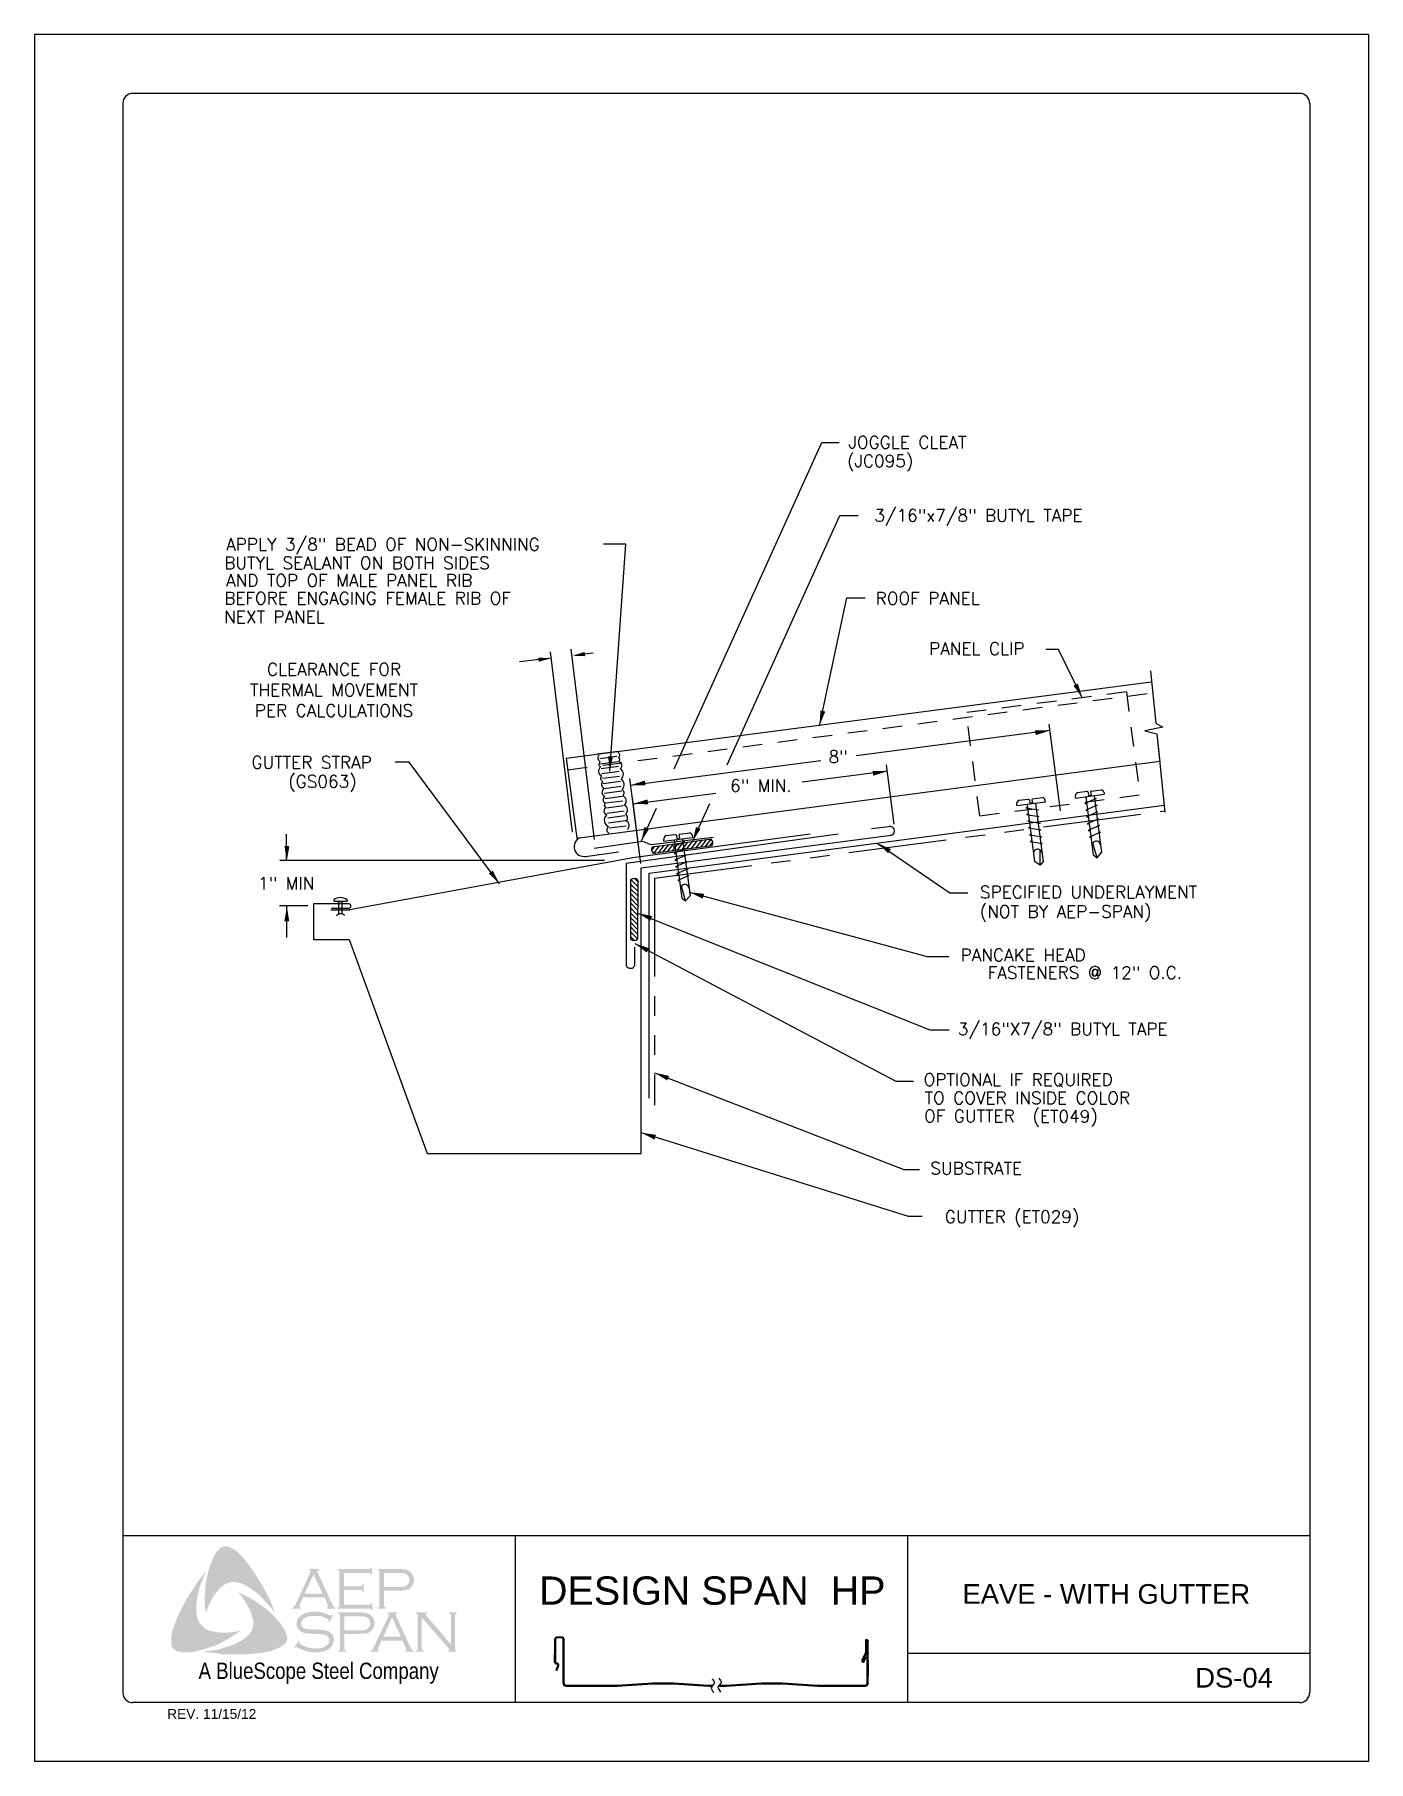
# Model space of a CAD drawing. Extents: x 128.4 to 136.9, y -2.6 to 8.4.
import ezdxf
from ezdxf.enums import TextEntityAlignment as Align

# ---------------------------------------------------------------- set-up
doc = ezdxf.new("R2010")
doc.units = 0
doc.header["$LTSCALE"] = 0.5
doc.header["$MEASUREMENT"] = 0
doc.linetypes.add('HIDDEN', pattern=[0.375, 0.25, -0.125])
doc.linetypes.add('PHANTOM', pattern=[2.5, 1.25, -0.25, 0.25, -0.25, 0.25, -0.25])
doc.layers.get('0').update_dxf_attribs({"linetype": 'CONTINUOUS'})
for name, color, linetype in [('BORDER', 9, 'CONTINUOUS'), ('DIM', 4, 'CONTINUOUS'), ('DWG', 2, 'CONTINUOUS'), ('LAYER_1', 160, 'CONTINUOUS')]:
    doc.layers.add(name, color=color, linetype=linetype)
doc.styles.add('ROMAND', font='romand.shx')
doc.styles.get("Standard").update_dxf_attribs({"font": 'romans.shx'})
doc.styles.add('STD', font='simplex.shx', dxfattribs={"height": 0.125})

msp = doc.modelspace()

# ---------------------------------------------------------------- texts
at = {"insert": (129.41, -1.954), "char_height": 0.10359, "width": 1.55518, "attachment_point": 1, "style": 'STD'}
msp.add_mtext('{\\fArial Narrow|b0|i0|c0|p34;A BlueScope Steel Company}', dxfattribs=at)
at = {"layer": 'BORDER', "attachment_point": 5, "style": 'ROMAND'}
for s, insert, char_height, width in [('\\pt1.98;{\\fArial|b0|i0|c0|p34;DESIGN SPAN  HP }', (132.683, -1.496), 0.18, 2.50147), ('\\pt1.375;{\\fArial|b0|i0|c0|p34;EAVE - WITH GUTTER}', (135.194, -1.517), 0.125, 2.50147), ('\\pt1.375;{\\fArial|b0|i0|c0|p34;DS-04}', (136.008, -2.051), 0.125, 0.60955), ('\\pt0.6875;{\\fArial|b0|i0|c0|p34;REV. 11/15/12}', (129.494, -2.281), 0.0625, 0.80556)]:
    msp.add_mtext(s, dxfattribs=dict(at, insert=insert, char_height=char_height, width=width))
at = {"layer": 'DIM'}
for s, height, p in [('JOGGLE CLEAT', 0.07875, (133.551, 5.78)), ('(JC095)', 0.0788, (133.542, 5.661)), ('3/16"x7/8" BUTYL TAPE', 0.07875, (133.716, 5.314)), ('APPLY 3/8" BEAD OF NON-SKINNING', 0.07875, (129.586, 5.13)), ('BUTYL SEALANT ON BOTH SIDES', 0.07875, (129.574, 5.012)), ('AND TOP OF MALE PANEL RIB', 0.07875, (129.585, 4.9)), ('BEFORE ENGAGING FEMALE RIB OF ', 0.07875, (129.574, 4.787)), ('ROOF PANEL', 0.0788, (133.725, 4.786)), ('NEXT PANEL', 0.0788, (129.573, 4.668)), ('PANEL CLIP', 0.0788, (134.065, 4.466)), ('GUTTER STRAP', 0.07875, (129.747, 3.741)), ('SPECIFIED UNDERLAYMENT', 0.07875, (134.389, 2.915)), ('(NOT BY AEP-SPAN)', 0.07875, (134.388, 2.791)), ('PANCAKE HEAD', 0.07875, (134.266, 2.514)), ('3/16"X7/8" BUTYL TAPE', 0.07875, (134.248, 2.043)), ('OPTIONAL IF REQUIRED ', 0.07875, (134.03, 1.72)), ('TO COVER INSIDE COLOR', 0.07875, (134.036, 1.604)), ('OF GUTTER', 0.0788, (134.033, 1.489)), ('(ET049)', 0.0788, (134.724, 1.487)), ('SUBSTRATE', 0.0788, (134.073, 1.155))]:
    msp.add_text(s, height=height, dxfattribs=at).set_placement(p)
for s, height, p in [('(GS063)', 0.0788, (130.417, 3.62)), ('FASTENERS @ 12" O.C.', 0.07875, (135.677, 2.402))]:
    msp.add_text(s, height=height, dxfattribs=at).set_placement(p, align=Align.RIGHT)
for s, height, p in [('1" MIN', 0.0788, (130.147, 3.01)), ('GUTTER (ET029)', 0.07875, (135.022, 0.886))]:
    msp.add_text(s, height=height, dxfattribs=at).set_placement(p, align=Align.MIDDLE_RIGHT)
at = {"layer": 'DIM', "attachment_point": 5}
for s, insert, char_height in [('\\A1;CLEARANCE FOR \\PTHERMAL MOVEMENT\\PPER CALCULATIONS', (130.273, 4.242), 0.07875), ('\\A1;8"', (133.485, 3.817), 0.0788), ('\\A1;6" MIN.', (132.993, 3.632), 0.07875)]:
    msp.add_mtext(s, dxfattribs=dict(at, insert=insert, char_height=char_height))

# ---------------------------------------------------------------- hatches: boundary and pattern name
at = {"layer": 'LAYER_1'}
for points in [[(129.716, -1.312), (129.744, -1.35), (129.771, -1.389), (129.795, -1.427), (129.821, -1.47), (129.841, -1.512), (129.864, -1.553), (129.882, -1.597), (129.898, -1.64), (129.876, -1.609), (129.849, -1.581), (129.825, -1.553), (129.799, -1.524), (129.771, -1.502), (129.74, -1.48), (129.724, -1.47), (129.708, -1.461), (129.69, -1.451), (129.671, -1.445), (129.653, -1.441), (129.639, -1.439), (129.621, -1.441), (129.605, -1.443), (129.588, -1.449), (129.574, -1.457), (129.56, -1.468), (129.548, -1.478), (129.532, -1.496), (129.518, -1.514), (129.503, -1.532), (129.493, -1.553), (129.481, -1.575), (129.473, -1.595), (129.455, -1.64), (129.451, -1.595), (129.449, -1.546), (129.451, -1.502), (129.455, -1.455), (129.463, -1.413), (129.473, -1.368), (129.487, -1.326), (129.503, -1.285), (129.516, -1.261), (129.524, -1.249), (129.534, -1.239), (129.542, -1.229), (129.554, -1.221), (129.566, -1.215), (129.58, -1.213), (129.59, -1.213), (129.601, -1.217), (129.613, -1.219), (129.621, -1.225), (129.641, -1.235), (129.657, -1.249), (129.673, -1.265), (129.69, -1.281), (129.716, -1.312)], [(129.398, -1.652), (129.402, -1.67), (129.408, -1.686), (129.416, -1.7), (129.429, -1.714), (129.441, -1.727), (129.455, -1.739), (129.471, -1.747), (129.487, -1.753), (129.51, -1.757), (129.534, -1.761), (129.558, -1.763), (129.582, -1.763), (129.607, -1.761), (129.631, -1.759), (129.677, -1.751), (129.639, -1.777), (129.599, -1.803), (129.556, -1.826), (129.516, -1.846), (129.471, -1.86), (129.449, -1.868), (129.425, -1.874), (129.402, -1.88), (129.378, -1.884), (129.354, -1.888), (129.331, -1.888), (129.305, -1.888), (129.295, -1.886), (129.283, -1.882), (129.271, -1.88), (129.263, -1.874), (129.253, -1.866), (129.244, -1.858), (129.24, -1.848), (129.238, -1.838), (129.236, -1.818), (129.236, -1.797), (129.238, -1.775), (129.242, -1.755), (129.248, -1.735), (129.263, -1.696), (129.281, -1.652), (129.301, -1.609), (129.323, -1.567), (129.348, -1.526), (129.374, -1.486), (129.4, -1.445), (129.429, -1.407), (129.459, -1.368), (129.431, -1.435), (129.418, -1.47), (129.41, -1.504), (129.402, -1.538), (129.396, -1.577), (129.396, -1.595), (129.396, -1.613), (129.396, -1.633), (129.398, -1.652)], [(130.337, -1.492), (130.337, -1.585), (130.497, -1.585), (130.503, -1.585), (130.507, -1.581), (130.511, -1.579), (130.511, -1.575), (130.517, -1.575), (130.517, -1.621), (130.511, -1.621), (130.511, -1.615), (130.507, -1.611), (130.503, -1.609), (130.497, -1.609), (130.295, -1.609), (130.295, -1.603), (130.303, -1.601), (130.305, -1.597), (130.307, -1.595), (130.307, -1.587), (130.307, -1.379), (130.307, -1.372), (130.305, -1.368), (130.301, -1.364), (130.295, -1.364), (130.295, -1.358), (130.495, -1.358), (130.501, -1.358), (130.505, -1.356), (130.507, -1.352), (130.511, -1.346), (130.515, -1.346), (130.515, -1.393), (130.511, -1.393), (130.507, -1.387), (130.505, -1.385), (130.501, -1.383), (130.495, -1.383), (130.337, -1.383), (130.337, -1.468), (130.44, -1.468), (130.446, -1.468), (130.45, -1.466), (130.454, -1.461), (130.454, -1.455), (130.463, -1.455), (130.463, -1.504), (130.454, -1.504), (130.454, -1.498), (130.45, -1.494), (130.446, -1.492), (130.44, -1.492), (130.337, -1.492)], [(129.957, -1.743), (129.967, -1.765), (129.971, -1.775), (129.973, -1.789), (129.975, -1.801), (129.973, -1.812), (129.967, -1.824), (129.961, -1.834), (129.945, -1.846), (129.926, -1.858), (129.908, -1.866), (129.888, -1.874), (129.868, -1.88), (129.847, -1.884), (129.807, -1.892), (129.76, -1.897), (129.716, -1.901), (129.667, -1.901), (129.621, -1.901), (129.574, -1.901), (129.528, -1.894), (129.481, -1.89), (129.437, -1.884), (129.473, -1.88), (129.514, -1.874), (129.55, -1.866), (129.588, -1.854), (129.625, -1.842), (129.641, -1.836), (129.659, -1.826), (129.675, -1.818), (129.692, -1.807), (129.708, -1.797), (129.724, -1.783), (129.734, -1.771), (129.744, -1.759), (129.75, -1.745), (129.756, -1.729), (129.758, -1.712), (129.758, -1.696), (129.758, -1.678), (129.752, -1.664), (129.746, -1.642), (129.738, -1.619), (129.726, -1.599), (129.716, -1.579), (129.702, -1.559), (129.69, -1.538), (129.661, -1.504), (129.702, -1.524), (129.744, -1.546), (129.787, -1.573), (129.827, -1.601), (129.845, -1.615), (129.864, -1.631), (129.882, -1.65), (129.898, -1.666), (129.914, -1.686), (129.93, -1.702), (129.945, -1.723), (129.957, -1.743)], [(130.268, -1.65), (130.242, -1.696), (130.238, -1.694), (130.24, -1.684), (130.24, -1.68), (130.238, -1.678), (130.226, -1.672), (130.208, -1.664), (130.189, -1.658), (130.169, -1.656), (130.149, -1.656), (130.133, -1.656), (130.117, -1.658), (130.102, -1.662), (130.088, -1.668), (130.078, -1.674), (130.07, -1.684), (130.066, -1.692), (130.064, -1.704), (130.064, -1.712), (130.068, -1.72), (130.074, -1.729), (130.082, -1.735), (130.092, -1.739), (130.106, -1.741), (130.149, -1.743), (130.185, -1.745), (130.212, -1.747), (130.226, -1.751), (130.24, -1.755), (130.248, -1.761), (130.254, -1.765), (130.26, -1.771), (130.264, -1.777), (130.266, -1.785), (130.27, -1.791), (130.272, -1.801), (130.272, -1.81), (130.27, -1.826), (130.266, -1.832), (130.264, -1.84), (130.26, -1.846), (130.256, -1.852), (130.244, -1.866), (130.236, -1.87), (130.226, -1.874), (130.218, -1.88), (130.206, -1.882), (130.183, -1.888), (130.157, -1.888), (130.129, -1.888), (130.115, -1.886), (130.1, -1.882), (130.076, -1.874), (130.044, -1.86), (130.034, -1.854), (130.03, -1.856), (130.025, -1.86), (130.021, -1.858), (130.048, -1.812), (130.052, -1.816), (130.05, -1.826), (130.052, -1.828), (130.056, -1.832), (130.072, -1.844), (130.092, -1.852), (130.115, -1.86), (130.135, -1.862), (130.155, -1.864), (130.177, -1.862), (130.197, -1.86), (130.214, -1.852), (130.226, -1.844), (130.234, -1.836), (130.24, -1.828), (130.242, -1.82), (130.242, -1.812), (130.24, -1.799), (130.24, -1.795), (130.236, -1.789), (130.228, -1.783), (130.216, -1.777), (130.206, -1.775), (130.197, -1.773), (130.143, -1.771), (130.115, -1.769), (130.092, -1.765), (130.078, -1.763), (130.062, -1.755), (130.056, -1.751), (130.052, -1.747), (130.046, -1.741), (130.042, -1.735), (130.038, -1.727), (130.036, -1.72), (130.034, -1.712), (130.034, -1.706), (130.036, -1.692), (130.038, -1.68), (130.044, -1.67), (130.054, -1.66), (130.062, -1.652), (130.072, -1.648), (130.082, -1.642), (130.094, -1.638), (130.106, -1.633), (130.121, -1.631), (130.135, -1.629), (130.151, -1.629), (130.175, -1.629), (130.197, -1.635), (130.22, -1.642), (130.246, -1.652), (130.254, -1.654), (130.258, -1.652), (130.262, -1.648), (130.268, -1.65)], [(130.831, -1.666), (130.831, -1.862), (130.833, -1.87), (130.835, -1.874), (130.839, -1.876), (130.845, -1.88), (130.845, -1.884), (130.794, -1.884), (130.794, -1.88), (130.8, -1.876), (130.805, -1.874), (130.805, -1.87), (130.807, -1.862), (130.807, -1.656), (130.805, -1.65), (130.805, -1.644), (130.8, -1.642), (130.794, -1.64), (130.794, -1.633), (130.867, -1.633), (130.867, -1.64), (130.859, -1.644), (130.859, -1.646), (130.859, -1.648), (130.859, -1.654), (130.867, -1.662), (131.019, -1.838), (131.019, -1.656), (131.017, -1.65), (131.015, -1.644), (131.013, -1.642), (131.007, -1.64), (131.007, -1.633), (131.055, -1.633), (131.055, -1.64), (131.049, -1.642), (131.047, -1.644), (131.045, -1.65), (131.043, -1.656), (131.043, -1.862), (131.045, -1.87), (131.047, -1.874), (131.049, -1.876), (131.055, -1.88), (131.055, -1.884), (130.999, -1.884), (130.999, -1.88), (131.005, -1.876), (131.007, -1.874), (131.007, -1.872), (131.005, -1.866), (130.999, -1.858), (130.831, -1.666)]]:
    msp.add_hatch(color=7, dxfattribs=at).paths.add_polyline_path(points)
h = msp.add_hatch(color=7, dxfattribs=at)
edge = h.paths.add_edge_path(flags=16)
edge.add_spline(control_points=[(130.2, -1.514), (130.2, -1.514), (130.143, -1.391), (130.143, -1.391), (130.143, -1.391), (130.086, -1.514), (130.086, -1.514), (130.086, -1.514), (130.2, -1.514), (130.2, -1.514), (130.2, -1.514), (130.2, -1.514), (130.2, -1.514), (130.2, -1.514), (130.2, -1.514), (130.2, -1.514)], knot_values=[0, 0, 0, 0, 1, 1, 1, 2, 2, 2, 3, 3, 3, 4, 4, 4, 5, 5, 5, 5], degree=3, periodic=0)
edge = h.paths.add_edge_path()
edge.add_spline(control_points=[(130.212, -1.538), (130.212, -1.538), (130.076, -1.538), (130.076, -1.538), (130.076, -1.538), (130.054, -1.587), (130.054, -1.587), (130.054, -1.587), (130.054, -1.587), (130.054, -1.587), (130.054, -1.587), (130.052, -1.595), (130.052, -1.595), (130.052, -1.595), (130.052, -1.595), (130.052, -1.595), (130.052, -1.595), (130.052, -1.597), (130.052, -1.597), (130.052, -1.597), (130.054, -1.601), (130.054, -1.601), (130.054, -1.601), (130.062, -1.603), (130.062, -1.603), (130.062, -1.603), (130.062, -1.609), (130.062, -1.609), (130.062, -1.609), (130.007, -1.609), (130.007, -1.609), (130.007, -1.609), (130.007, -1.603), (130.007, -1.603), (130.007, -1.603), (130.007, -1.603), (130.007, -1.603), (130.007, -1.603), (130.013, -1.601), (130.013, -1.601), (130.013, -1.601), (130.017, -1.597), (130.017, -1.597), (130.017, -1.597), (130.017, -1.597), (130.017, -1.597), (130.017, -1.597), (130.023, -1.591), (130.023, -1.591), (130.023, -1.591), (130.03, -1.579), (130.03, -1.579), (130.03, -1.579), (130.121, -1.381), (130.121, -1.381), (130.121, -1.381), (130.121, -1.381), (130.121, -1.381), (130.121, -1.381), (130.123, -1.372), (130.123, -1.372), (130.123, -1.372), (130.123, -1.372), (130.123, -1.372), (130.123, -1.372), (130.123, -1.368), (130.123, -1.368), (130.123, -1.368), (130.121, -1.366), (130.121, -1.366), (130.121, -1.366), (130.115, -1.364), (130.115, -1.364), (130.115, -1.364), (130.115, -1.358), (130.115, -1.358), (130.115, -1.358), (130.177, -1.358), (130.177, -1.358), (130.177, -1.358), (130.177, -1.364), (130.177, -1.364), (130.177, -1.364), (130.177, -1.364), (130.177, -1.364), (130.177, -1.364), (130.169, -1.366), (130.169, -1.366), (130.169, -1.366), (130.167, -1.368), (130.167, -1.368), (130.167, -1.368), (130.167, -1.372), (130.167, -1.372), (130.167, -1.372), (130.167, -1.372), (130.167, -1.372), (130.167, -1.372), (130.169, -1.381), (130.169, -1.381), (130.169, -1.381), (130.258, -1.573), (130.258, -1.573), (130.258, -1.573), (130.258, -1.573), (130.258, -1.573), (130.258, -1.573), (130.266, -1.587), (130.266, -1.587), (130.266, -1.587), (130.27, -1.597), (130.27, -1.597), (130.27, -1.597), (130.27, -1.597), (130.27, -1.597), (130.27, -1.597), (130.274, -1.601), (130.274, -1.601), (130.274, -1.601), (130.284, -1.603), (130.284, -1.603), (130.284, -1.603), (130.284, -1.609), (130.284, -1.609), (130.284, -1.609), (130.226, -1.609), (130.226, -1.609), (130.226, -1.609), (130.226, -1.603), (130.226, -1.603), (130.226, -1.603), (130.226, -1.603), (130.226, -1.603), (130.226, -1.603), (130.23, -1.601), (130.23, -1.601), (130.23, -1.601), (130.232, -1.601), (130.232, -1.601), (130.232, -1.601), (130.234, -1.597), (130.234, -1.597), (130.234, -1.597), (130.236, -1.595), (130.236, -1.595), (130.236, -1.595), (130.236, -1.595), (130.236, -1.595), (130.236, -1.595), (130.234, -1.591), (130.234, -1.591), (130.234, -1.591), (130.232, -1.583), (130.232, -1.583), (130.232, -1.583), (130.212, -1.538), (130.212, -1.538), (130.212, -1.538), (130.212, -1.538), (130.212, -1.538), (130.212, -1.538), (130.212, -1.538), (130.212, -1.538)], knot_values=[0, 0, 0, 0, 1, 1, 1, 2, 2, 2, 3, 3, 3, 4, 4, 4, 5, 5, 5, 6, 6, 6, 7, 7, 7, 8, 8, 8, 9, 9, 9, 10, 10, 10, 11, 11, 11, 12, 12, 12, 13, 13, 13, 14, 14, 14, 15, 15, 15, 16, 16, 16, 17, 17, 17, 18, 18, 18, 19, 19, 19, 20, 20, 20, 21, 21, 21, 22, 22, 22, 23, 23, 23, 24, 24, 24, 25, 25, 25, 26, 26, 26, 27, 27, 27, 28, 28, 28, 29, 29, 29, 30, 30, 30, 31, 31, 31, 32, 32, 32, 33, 33, 33, 34, 34, 34, 35, 35, 35, 36, 36, 36, 37, 37, 37, 38, 38, 38, 39, 39, 39, 40, 40, 40, 41, 41, 41, 42, 42, 42, 43, 43, 43, 44, 44, 44, 45, 45, 45, 46, 46, 46, 47, 47, 47, 48, 48, 48, 49, 49, 49, 50, 50, 50, 51, 51, 51, 52, 52, 52, 53, 53, 53, 54, 54, 54, 54], degree=3, periodic=0)
h = msp.add_hatch(color=7, dxfattribs=at)
edge = h.paths.add_edge_path(flags=16)
edge.add_spline(control_points=[(130.592, -1.472), (130.592, -1.472), (130.685, -1.472), (130.685, -1.472), (130.685, -1.472), (130.685, -1.472), (130.685, -1.472), (130.685, -1.472), (130.703, -1.472), (130.703, -1.472), (130.703, -1.472), (130.718, -1.47), (130.718, -1.47), (130.718, -1.47), (130.718, -1.47), (130.718, -1.47), (130.718, -1.47), (130.728, -1.468), (130.728, -1.468), (130.728, -1.468), (130.734, -1.463), (130.734, -1.463), (130.734, -1.463), (130.734, -1.463), (130.734, -1.463), (130.734, -1.463), (130.742, -1.457), (130.742, -1.457), (130.742, -1.457), (130.748, -1.449), (130.748, -1.449), (130.748, -1.449), (130.752, -1.439), (130.752, -1.439), (130.752, -1.439), (130.754, -1.427), (130.754, -1.427), (130.754, -1.427), (130.754, -1.427), (130.754, -1.427), (130.754, -1.427), (130.752, -1.415), (130.752, -1.415), (130.752, -1.415), (130.748, -1.405), (130.748, -1.405), (130.748, -1.405), (130.742, -1.397), (130.742, -1.397), (130.742, -1.397), (130.734, -1.391), (130.734, -1.391), (130.734, -1.391), (130.734, -1.391), (130.734, -1.391), (130.734, -1.391), (130.728, -1.387), (130.728, -1.387), (130.728, -1.387), (130.718, -1.385), (130.718, -1.385), (130.718, -1.385), (130.718, -1.385), (130.718, -1.385), (130.718, -1.385), (130.703, -1.383), (130.703, -1.383), (130.703, -1.383), (130.685, -1.383), (130.685, -1.383), (130.685, -1.383), (130.592, -1.383), (130.592, -1.383), (130.592, -1.383), (130.592, -1.472), (130.592, -1.472), (130.592, -1.472), (130.592, -1.472), (130.592, -1.472), (130.592, -1.472), (130.592, -1.472), (130.592, -1.472)], knot_values=[0, 0, 0, 0, 1, 1, 1, 2, 2, 2, 3, 3, 3, 4, 4, 4, 5, 5, 5, 6, 6, 6, 7, 7, 7, 8, 8, 8, 9, 9, 9, 10, 10, 10, 11, 11, 11, 12, 12, 12, 13, 13, 13, 14, 14, 14, 15, 15, 15, 16, 16, 16, 17, 17, 17, 18, 18, 18, 19, 19, 19, 20, 20, 20, 21, 21, 21, 22, 22, 22, 23, 23, 23, 24, 24, 24, 25, 25, 25, 26, 26, 26, 27, 27, 27, 27], degree=3, periodic=0)
edge = h.paths.add_edge_path()
edge.add_spline(control_points=[(130.592, -1.496), (130.592, -1.496), (130.592, -1.589), (130.592, -1.589), (130.592, -1.589), (130.592, -1.589), (130.592, -1.589), (130.592, -1.589), (130.592, -1.595), (130.592, -1.595), (130.592, -1.595), (130.594, -1.597), (130.594, -1.597), (130.594, -1.597), (130.594, -1.597), (130.594, -1.597), (130.594, -1.597), (130.598, -1.601), (130.598, -1.601), (130.598, -1.601), (130.602, -1.603), (130.602, -1.603), (130.602, -1.603), (130.602, -1.609), (130.602, -1.609), (130.602, -1.609), (130.552, -1.609), (130.552, -1.609), (130.552, -1.609), (130.552, -1.603), (130.552, -1.603), (130.552, -1.603), (130.552, -1.603), (130.552, -1.603), (130.552, -1.603), (130.556, -1.601), (130.556, -1.601), (130.556, -1.601), (130.56, -1.597), (130.56, -1.597), (130.56, -1.597), (130.56, -1.597), (130.56, -1.597), (130.56, -1.597), (130.562, -1.595), (130.562, -1.595), (130.562, -1.595), (130.562, -1.589), (130.562, -1.589), (130.562, -1.589), (130.562, -1.376), (130.562, -1.376), (130.562, -1.376), (130.562, -1.376), (130.562, -1.376), (130.562, -1.376), (130.562, -1.372), (130.562, -1.372), (130.562, -1.372), (130.56, -1.368), (130.56, -1.368), (130.56, -1.368), (130.56, -1.368), (130.56, -1.368), (130.56, -1.368), (130.556, -1.364), (130.556, -1.364), (130.556, -1.364), (130.552, -1.364), (130.552, -1.364), (130.552, -1.364), (130.552, -1.358), (130.552, -1.358), (130.552, -1.358), (130.683, -1.358), (130.683, -1.358), (130.683, -1.358), (130.683, -1.358), (130.683, -1.358), (130.683, -1.358), (130.707, -1.358), (130.707, -1.358), (130.707, -1.358), (130.728, -1.36), (130.728, -1.36), (130.728, -1.36), (130.728, -1.36), (130.728, -1.36), (130.728, -1.36), (130.742, -1.364), (130.742, -1.364), (130.742, -1.364), (130.754, -1.372), (130.754, -1.372), (130.754, -1.372), (130.754, -1.372), (130.754, -1.372), (130.754, -1.372), (130.76, -1.376), (130.76, -1.376), (130.76, -1.376), (130.764, -1.381), (130.764, -1.381), (130.764, -1.381), (130.774, -1.393), (130.774, -1.393), (130.774, -1.393), (130.774, -1.393), (130.774, -1.393), (130.774, -1.393), (130.776, -1.401), (130.776, -1.401), (130.776, -1.401), (130.78, -1.409), (130.78, -1.409), (130.78, -1.409), (130.782, -1.417), (130.782, -1.417), (130.782, -1.417), (130.782, -1.427), (130.782, -1.427), (130.782, -1.427), (130.782, -1.427), (130.782, -1.427), (130.782, -1.427), (130.782, -1.439), (130.782, -1.439), (130.782, -1.439), (130.778, -1.449), (130.778, -1.449), (130.778, -1.449), (130.774, -1.461), (130.774, -1.461), (130.774, -1.461), (130.768, -1.47), (130.768, -1.47), (130.768, -1.47), (130.768, -1.47), (130.768, -1.47), (130.768, -1.47), (130.76, -1.476), (130.76, -1.476), (130.76, -1.476), (130.754, -1.484), (130.754, -1.484), (130.754, -1.484), (130.746, -1.488), (130.746, -1.488), (130.746, -1.488), (130.736, -1.49), (130.736, -1.49), (130.736, -1.49), (130.736, -1.49), (130.736, -1.49), (130.736, -1.49), (130.726, -1.492), (130.726, -1.492), (130.726, -1.492), (130.713, -1.494), (130.713, -1.494), (130.713, -1.494), (130.683, -1.496), (130.683, -1.496), (130.683, -1.496), (130.592, -1.496), (130.592, -1.496), (130.592, -1.496), (130.592, -1.496), (130.592, -1.496), (130.592, -1.496), (130.592, -1.496), (130.592, -1.496)], knot_values=[0, 0, 0, 0, 1, 1, 1, 2, 2, 2, 3, 3, 3, 4, 4, 4, 5, 5, 5, 6, 6, 6, 7, 7, 7, 8, 8, 8, 9, 9, 9, 10, 10, 10, 11, 11, 11, 12, 12, 12, 13, 13, 13, 14, 14, 14, 15, 15, 15, 16, 16, 16, 17, 17, 17, 18, 18, 18, 19, 19, 19, 20, 20, 20, 21, 21, 21, 22, 22, 22, 23, 23, 23, 24, 24, 24, 25, 25, 25, 26, 26, 26, 27, 27, 27, 28, 28, 28, 29, 29, 29, 30, 30, 30, 31, 31, 31, 32, 32, 32, 33, 33, 33, 34, 34, 34, 35, 35, 35, 36, 36, 36, 37, 37, 37, 38, 38, 38, 39, 39, 39, 40, 40, 40, 41, 41, 41, 42, 42, 42, 43, 43, 43, 44, 44, 44, 45, 45, 45, 46, 46, 46, 47, 47, 47, 48, 48, 48, 49, 49, 49, 50, 50, 50, 51, 51, 51, 52, 52, 52, 53, 53, 53, 54, 54, 54, 55, 55, 55, 56, 56, 56, 57, 57, 57, 57], degree=3, periodic=0)
h = msp.add_hatch(color=7, dxfattribs=at)
edge = h.paths.add_edge_path(flags=16)
edge.add_spline(control_points=[(130.339, -1.749), (130.339, -1.749), (130.434, -1.749), (130.434, -1.749), (130.434, -1.749), (130.434, -1.749), (130.434, -1.749), (130.434, -1.749), (130.452, -1.749), (130.452, -1.749), (130.452, -1.749), (130.465, -1.747), (130.465, -1.747), (130.465, -1.747), (130.465, -1.747), (130.465, -1.747), (130.465, -1.747), (130.475, -1.743), (130.475, -1.743), (130.475, -1.743), (130.483, -1.741), (130.483, -1.741), (130.483, -1.741), (130.483, -1.741), (130.483, -1.741), (130.483, -1.741), (130.491, -1.735), (130.491, -1.735), (130.491, -1.735), (130.497, -1.725), (130.497, -1.725), (130.497, -1.725), (130.501, -1.714), (130.501, -1.714), (130.501, -1.714), (130.503, -1.702), (130.503, -1.702), (130.503, -1.702), (130.503, -1.702), (130.503, -1.702), (130.503, -1.702), (130.501, -1.692), (130.501, -1.692), (130.501, -1.692), (130.497, -1.68), (130.497, -1.68), (130.497, -1.68), (130.491, -1.672), (130.491, -1.672), (130.491, -1.672), (130.483, -1.666), (130.483, -1.666), (130.483, -1.666), (130.483, -1.666), (130.483, -1.666), (130.483, -1.666), (130.475, -1.662), (130.475, -1.662), (130.475, -1.662), (130.465, -1.66), (130.465, -1.66), (130.465, -1.66), (130.465, -1.66), (130.465, -1.66), (130.465, -1.66), (130.452, -1.658), (130.452, -1.658), (130.452, -1.658), (130.434, -1.658), (130.434, -1.658), (130.434, -1.658), (130.339, -1.658), (130.339, -1.658), (130.339, -1.658), (130.339, -1.749), (130.339, -1.749), (130.339, -1.749), (130.339, -1.749), (130.339, -1.749), (130.339, -1.749), (130.339, -1.749), (130.339, -1.749)], knot_values=[0, 0, 0, 0, 1, 1, 1, 2, 2, 2, 3, 3, 3, 4, 4, 4, 5, 5, 5, 6, 6, 6, 7, 7, 7, 8, 8, 8, 9, 9, 9, 10, 10, 10, 11, 11, 11, 12, 12, 12, 13, 13, 13, 14, 14, 14, 15, 15, 15, 16, 16, 16, 17, 17, 17, 18, 18, 18, 19, 19, 19, 20, 20, 20, 21, 21, 21, 22, 22, 22, 23, 23, 23, 24, 24, 24, 25, 25, 25, 26, 26, 26, 27, 27, 27, 27], degree=3, periodic=0)
edge = h.paths.add_edge_path()
edge.add_spline(control_points=[(130.339, -1.771), (130.339, -1.771), (130.339, -1.866), (130.339, -1.866), (130.339, -1.866), (130.339, -1.866), (130.339, -1.866), (130.339, -1.866), (130.341, -1.87), (130.341, -1.87), (130.341, -1.87), (130.343, -1.874), (130.343, -1.874), (130.343, -1.874), (130.343, -1.874), (130.343, -1.874), (130.343, -1.874), (130.345, -1.876), (130.345, -1.876), (130.345, -1.876), (130.351, -1.88), (130.351, -1.88), (130.351, -1.88), (130.351, -1.884), (130.351, -1.884), (130.351, -1.884), (130.299, -1.884), (130.299, -1.884), (130.299, -1.884), (130.299, -1.88), (130.299, -1.88), (130.299, -1.88), (130.299, -1.88), (130.299, -1.88), (130.299, -1.88), (130.305, -1.876), (130.305, -1.876), (130.305, -1.876), (130.309, -1.874), (130.309, -1.874), (130.309, -1.874), (130.309, -1.874), (130.309, -1.874), (130.309, -1.874), (130.309, -1.87), (130.309, -1.87), (130.309, -1.87), (130.311, -1.866), (130.311, -1.866), (130.311, -1.866), (130.311, -1.652), (130.311, -1.652), (130.311, -1.652), (130.311, -1.652), (130.311, -1.652), (130.311, -1.652), (130.309, -1.648), (130.309, -1.648), (130.309, -1.648), (130.309, -1.644), (130.309, -1.644), (130.309, -1.644), (130.309, -1.644), (130.309, -1.644), (130.309, -1.644), (130.305, -1.642), (130.305, -1.642), (130.305, -1.642), (130.299, -1.64), (130.299, -1.64), (130.299, -1.64), (130.299, -1.633), (130.299, -1.633), (130.299, -1.633), (130.43, -1.633), (130.43, -1.633), (130.43, -1.633), (130.43, -1.633), (130.43, -1.633), (130.43, -1.633), (130.454, -1.635), (130.454, -1.635), (130.454, -1.635), (130.475, -1.638), (130.475, -1.638), (130.475, -1.638), (130.475, -1.638), (130.475, -1.638), (130.475, -1.638), (130.489, -1.642), (130.489, -1.642), (130.489, -1.642), (130.503, -1.648), (130.503, -1.648), (130.503, -1.648), (130.503, -1.648), (130.503, -1.648), (130.503, -1.648), (130.507, -1.652), (130.507, -1.652), (130.507, -1.652), (130.513, -1.658), (130.513, -1.658), (130.513, -1.658), (130.523, -1.668), (130.523, -1.668), (130.523, -1.668), (130.523, -1.668), (130.523, -1.668), (130.523, -1.668), (130.525, -1.676), (130.525, -1.676), (130.525, -1.676), (130.529, -1.686), (130.529, -1.686), (130.529, -1.686), (130.531, -1.692), (130.531, -1.692), (130.531, -1.692), (130.531, -1.702), (130.531, -1.702), (130.531, -1.702), (130.531, -1.702), (130.531, -1.702), (130.531, -1.702), (130.529, -1.714), (130.529, -1.714), (130.529, -1.714), (130.527, -1.727), (130.527, -1.727), (130.527, -1.727), (130.521, -1.737), (130.521, -1.737), (130.521, -1.737), (130.515, -1.747), (130.515, -1.747), (130.515, -1.747), (130.515, -1.747), (130.515, -1.747), (130.515, -1.747), (130.509, -1.753), (130.509, -1.753), (130.509, -1.753), (130.501, -1.759), (130.501, -1.759), (130.501, -1.759), (130.493, -1.763), (130.493, -1.763), (130.493, -1.763), (130.483, -1.767), (130.483, -1.767), (130.483, -1.767), (130.483, -1.767), (130.483, -1.767), (130.483, -1.767), (130.475, -1.769), (130.475, -1.769), (130.475, -1.769), (130.463, -1.769), (130.463, -1.769), (130.463, -1.769), (130.43, -1.771), (130.43, -1.771), (130.43, -1.771), (130.339, -1.771), (130.339, -1.771), (130.339, -1.771), (130.339, -1.771), (130.339, -1.771), (130.339, -1.771), (130.339, -1.771), (130.339, -1.771)], knot_values=[0, 0, 0, 0, 1, 1, 1, 2, 2, 2, 3, 3, 3, 4, 4, 4, 5, 5, 5, 6, 6, 6, 7, 7, 7, 8, 8, 8, 9, 9, 9, 10, 10, 10, 11, 11, 11, 12, 12, 12, 13, 13, 13, 14, 14, 14, 15, 15, 15, 16, 16, 16, 17, 17, 17, 18, 18, 18, 19, 19, 19, 20, 20, 20, 21, 21, 21, 22, 22, 22, 23, 23, 23, 24, 24, 24, 25, 25, 25, 26, 26, 26, 27, 27, 27, 28, 28, 28, 29, 29, 29, 30, 30, 30, 31, 31, 31, 32, 32, 32, 33, 33, 33, 34, 34, 34, 35, 35, 35, 36, 36, 36, 37, 37, 37, 38, 38, 38, 39, 39, 39, 40, 40, 40, 41, 41, 41, 42, 42, 42, 43, 43, 43, 44, 44, 44, 45, 45, 45, 46, 46, 46, 47, 47, 47, 48, 48, 48, 49, 49, 49, 50, 50, 50, 51, 51, 51, 52, 52, 52, 53, 53, 53, 54, 54, 54, 55, 55, 55, 56, 56, 56, 57, 57, 57, 57], degree=3, periodic=0)
h = msp.add_hatch(color=7, dxfattribs=at)
edge = h.paths.add_edge_path(flags=16)
edge.add_spline(control_points=[(130.699, -1.789), (130.699, -1.789), (130.643, -1.666), (130.643, -1.666), (130.643, -1.666), (130.588, -1.789), (130.588, -1.789), (130.588, -1.789), (130.699, -1.789), (130.699, -1.789), (130.699, -1.789), (130.699, -1.789), (130.699, -1.789), (130.699, -1.789), (130.699, -1.789), (130.699, -1.789)], knot_values=[0, 0, 0, 0, 1, 1, 1, 2, 2, 2, 3, 3, 3, 4, 4, 4, 5, 5, 5, 5], degree=3, periodic=0)
edge = h.paths.add_edge_path()
edge.add_spline(control_points=[(130.709, -1.814), (130.709, -1.814), (130.576, -1.814), (130.576, -1.814), (130.576, -1.814), (130.554, -1.862), (130.554, -1.862), (130.554, -1.862), (130.554, -1.862), (130.554, -1.862), (130.554, -1.862), (130.552, -1.872), (130.552, -1.872), (130.552, -1.872), (130.552, -1.872), (130.552, -1.872), (130.552, -1.872), (130.552, -1.874), (130.552, -1.874), (130.552, -1.874), (130.554, -1.876), (130.554, -1.876), (130.554, -1.876), (130.562, -1.88), (130.562, -1.88), (130.562, -1.88), (130.562, -1.884), (130.562, -1.884), (130.562, -1.884), (130.505, -1.884), (130.505, -1.884), (130.505, -1.884), (130.505, -1.88), (130.505, -1.88), (130.505, -1.88), (130.505, -1.88), (130.505, -1.88), (130.505, -1.88), (130.511, -1.876), (130.511, -1.876), (130.511, -1.876), (130.517, -1.874), (130.517, -1.874), (130.517, -1.874), (130.517, -1.874), (130.517, -1.874), (130.517, -1.874), (130.521, -1.866), (130.521, -1.866), (130.521, -1.866), (130.527, -1.854), (130.527, -1.854), (130.527, -1.854), (130.62, -1.658), (130.62, -1.658), (130.62, -1.658), (130.62, -1.658), (130.62, -1.658), (130.62, -1.658), (130.622, -1.648), (130.622, -1.648), (130.622, -1.648), (130.622, -1.648), (130.622, -1.648), (130.622, -1.648), (130.622, -1.644), (130.622, -1.644), (130.622, -1.644), (130.62, -1.644), (130.62, -1.644), (130.62, -1.644), (130.614, -1.64), (130.614, -1.64), (130.614, -1.64), (130.614, -1.633), (130.614, -1.633), (130.614, -1.633), (130.675, -1.633), (130.675, -1.633), (130.675, -1.633), (130.675, -1.64), (130.675, -1.64), (130.675, -1.64), (130.675, -1.64), (130.675, -1.64), (130.675, -1.64), (130.669, -1.644), (130.669, -1.644), (130.669, -1.644), (130.667, -1.644), (130.667, -1.644), (130.667, -1.644), (130.665, -1.648), (130.665, -1.648), (130.665, -1.648), (130.665, -1.648), (130.665, -1.648), (130.665, -1.648), (130.669, -1.658), (130.669, -1.658), (130.669, -1.658), (130.756, -1.848), (130.756, -1.848), (130.756, -1.848), (130.756, -1.848), (130.756, -1.848), (130.756, -1.848), (130.766, -1.864), (130.766, -1.864), (130.766, -1.864), (130.77, -1.874), (130.77, -1.874), (130.77, -1.874), (130.77, -1.874), (130.77, -1.874), (130.77, -1.874), (130.776, -1.876), (130.776, -1.876), (130.776, -1.876), (130.782, -1.88), (130.782, -1.88), (130.782, -1.88), (130.782, -1.884), (130.782, -1.884), (130.782, -1.884), (130.724, -1.884), (130.724, -1.884), (130.724, -1.884), (130.724, -1.88), (130.724, -1.88), (130.724, -1.88), (130.724, -1.88), (130.724, -1.88), (130.724, -1.88), (130.728, -1.878), (130.728, -1.878), (130.728, -1.878), (130.732, -1.876), (130.732, -1.876), (130.732, -1.876), (130.734, -1.874), (130.734, -1.874), (130.734, -1.874), (130.734, -1.87), (130.734, -1.87), (130.734, -1.87), (130.734, -1.87), (130.734, -1.87), (130.734, -1.87), (130.734, -1.866), (130.734, -1.866), (130.734, -1.866), (130.73, -1.86), (130.73, -1.86), (130.73, -1.86), (130.709, -1.814), (130.709, -1.814), (130.709, -1.814), (130.709, -1.814), (130.709, -1.814), (130.709, -1.814), (130.709, -1.814), (130.709, -1.814)], knot_values=[0, 0, 0, 0, 1, 1, 1, 2, 2, 2, 3, 3, 3, 4, 4, 4, 5, 5, 5, 6, 6, 6, 7, 7, 7, 8, 8, 8, 9, 9, 9, 10, 10, 10, 11, 11, 11, 12, 12, 12, 13, 13, 13, 14, 14, 14, 15, 15, 15, 16, 16, 16, 17, 17, 17, 18, 18, 18, 19, 19, 19, 20, 20, 20, 21, 21, 21, 22, 22, 22, 23, 23, 23, 24, 24, 24, 25, 25, 25, 26, 26, 26, 27, 27, 27, 28, 28, 28, 29, 29, 29, 30, 30, 30, 31, 31, 31, 32, 32, 32, 33, 33, 33, 34, 34, 34, 35, 35, 35, 36, 36, 36, 37, 37, 37, 38, 38, 38, 39, 39, 39, 40, 40, 40, 41, 41, 41, 42, 42, 42, 43, 43, 43, 44, 44, 44, 45, 45, 45, 46, 46, 46, 47, 47, 47, 48, 48, 48, 49, 49, 49, 50, 50, 50, 51, 51, 51, 52, 52, 52, 53, 53, 53, 54, 54, 54, 54], degree=3, periodic=0)

# ---------------------------------------------------------------- linework, layer by layer
at = {"layer": 'BORDER'}
for p, q in [((136.865, 8.417), (128.365, 8.417)), ((128.365, 8.417), (128.365, -2.583)), ((136.865, 8.417), (136.865, -2.583)), ((136.427, 8.042), (128.99, 8.042)), ((128.927, 7.979), (128.927, -2.146)), ((136.49, 7.979), (136.49, -2.146)), ((136.49, -1.146), (128.927, -1.146)), ((131.427, -1.146), (131.427, -2.208)), ((133.927, -1.146), (133.927, -2.208)), ((131.678, -1.807), (131.678, -1.95)), ((131.684, -1.807), (131.684, -1.95)), ((131.723, -1.791), (131.695, -1.791)), ((131.723, -1.796), (131.695, -1.796)), ((131.734, -2.087), (131.734, -1.807)), ((131.739, -2.087), (131.739, -1.807)), ((133.659, -1.814), (133.659, -1.889)), ((133.664, -1.814), (133.664, -1.889)), ((133.667, -1.811), (133.667, -1.811)), ((133.67, -2.087), (133.67, -1.814)), ((133.676, -2.087), (133.676, -1.814)), ((131.678, -1.95), (131.678, -1.903)), ((131.699, -1.972), (131.687, -1.999)), ((131.691, -1.957), (131.692, -1.957)), ((131.692, -1.962), (131.692, -1.962)), ((131.704, -1.975), (131.692, -2.001)), ((133.658, -1.894), (133.637, -1.938)), ((133.641, -1.95), (133.641, -1.95)), ((133.663, -1.896), (133.642, -1.941)), ((133.644, -1.945), (133.644, -1.945)), ((133.648, -1.943), (133.659, -1.919)), ((133.652, -1.945), (133.664, -1.922)), ((133.664, -1.922), (133.659, -1.919)), ((133.676, -1.957), (133.676, -2.04)), ((136.49, -1.896), (133.927, -1.896)), ((131.692, -2.001), (131.687, -1.999)), ((132.078, -2.098), (132.302, -2.083)), ((132.078, -2.104), (132.302, -2.089)), ((132.302, -2.083), (132.436, -2.083)), ((132.302, -2.089), (132.436, -2.089)), ((132.436, -2.083), (132.66, -2.098)), ((132.436, -2.089), (132.66, -2.104)), ((132.772, -2.098), (132.996, -2.083)), ((132.772, -2.104), (132.996, -2.089)), ((132.996, -2.083), (133.13, -2.083)), ((132.996, -2.089), (133.13, -2.089)), ((133.13, -2.083), (133.354, -2.098)), ((133.13, -2.089), (133.354, -2.104)), ((131.75, -2.098), (132.078, -2.098)), ((131.75, -2.104), (132.078, -2.104)), ((132.66, -2.098), (132.687, -2.098)), ((132.66, -2.104), (132.682, -2.104)), ((132.722, -2.104), (132.772, -2.104)), ((132.725, -2.098), (132.772, -2.098)), ((133.354, -2.098), (133.659, -2.098)), ((133.354, -2.104), (133.659, -2.104)), ((136.427, -2.208), (128.99, -2.208)), ((136.865, -2.583), (128.365, -2.583))]:
    msp.add_line(p, q, dxfattribs=at)
for centre, radius, start, end in [((128.99, 7.979), 0.0625, 90, 180), ((136.427, 7.979), 0.0625, 0, 90), ((131.695, -1.807), 0.0165, 90, 180), ((131.695, -1.807), 0.0111, 90, 180), ((131.723, -1.807), 0.0165, 0, 90), ((131.723, -1.807), 0.0111, 0, 90), ((133.667, -1.814), 0.00841, 90, 180), ((133.667, -1.814), 0.00304, 90, 180), ((133.667, -1.814), 0.00841, 0, 90), ((133.667, -1.814), 0.00304, 360, 90), ((131.691, -1.95), 0.0125, 180, 274), ((131.691, -1.95), 0.00716, 180, 274), ((131.693, -1.969), 0.0125, 335, 94), ((131.693, -1.969), 0.00716, 335, 94), ((133.645, -1.942), 0.00841, 155, 245), ((133.645, -1.942), 0.00841, 245, 335), ((133.645, -1.942), 0.00304, 155, 245), ((133.645, -1.942), 0.00304, 245, 335), ((133.648, -1.889), 0.0111, 335, 0), ((133.648, -1.889), 0.0165, 335, 0), ((131.75, -2.087), 0.0165, 180, 270), ((131.75, -2.087), 0.0111, 180, 270), ((133.659, -2.087), 0.0111, 270, 360), ((133.659, -2.087), 0.0165, 270, 0), ((128.99, -2.146), 0.0625, 180, 270), ((136.427, -2.146), 0.0625, 270, 0)]:
    msp.add_arc(centre, radius, start, end, dxfattribs=at)
for points in [[(132.682, -2.057), (132.696, -2.087), (132.678, -2.109), (132.693, -2.145)], [(132.725, -2.053), (132.739, -2.082), (132.721, -2.104), (132.736, -2.141)]]:
    msp.add_spline(points, degree=3, dxfattribs=at)
for p in [(131.739, -1.807), (133.676, -1.814), (133.648, -1.915), (133.659, -1.892), (133.659, -1.892), (133.676, -1.892), (133.676, -1.94), (133.676, -1.946), (131.692, -2.001), (131.692, -2.001), (131.739, -2.087), (133.676, -2.029), (133.676, -2.087), (131.75, -2.098), (132.584, -2.098), (132.584, -2.098), (133.659, -2.098)]:
    msp.add_point(p, dxfattribs=at)
at = {"layer": 'DIM', "color": 5}
for p, q in [((132.44, 3.739), (133.381, 5.819)), ((133.381, 5.819), (133.492, 5.818)), ((132.779, 3.765), (133.497, 5.353)), ((133.497, 5.353), (133.613, 5.353)), ((132.133, 5.17), (131.99, 5.17)), ((132.03, 3.725), (132.133, 5.17)), ((133.367, 4.014), (133.54, 4.829)), ((133.54, 4.829), (133.657, 4.829)), ((131.657, 4.444), (131.455, 4.42)), ((131.793, 3.335), (131.652, 4.485)), ((131.933, 3.289), (131.785, 4.501)), ((131.924, 4.477), (131.831, 4.465)), ((134.89, 4.5), (134.808, 4.5)), ((135.041, 4.192), (134.89, 4.5)), ((134.835, 3.983), (133.601, 3.823)), ((134.902, 3.471), (134.83, 4.024)), ((130.752, 3.783), (130.662, 3.783)), ((131.328, 3.007), (130.752, 3.783)), ((132.163, 3.636), (133.374, 3.793)), ((133.843, 3.386), (133.794, 3.765)), ((132.228, 3.136), (132.157, 3.677)), ((133.799, 3.724), (133.257, 3.655)), ((132.228, 3.136), (132.174, 3.557)), ((132.179, 3.517), (132.705, 3.584)), ((132.231, 3.276), (132.327, 3.488)), ((132.558, 3.277), (132.667, 3.518)), ((129.971, 3.156), (129.971, 3.323)), ((133.735, 3.267), (134.198, 2.949)), ((131.997, 3.155), (129.928, 3.155)), ((130.107, 2.866), (129.926, 2.866)), ((129.973, 2.665), (129.973, 2.862)), ((132.537, 2.954), (134.053, 2.545)), ((134.198, 2.949), (134.311, 2.949)), ((132.207, 2.821), (134.07, 2.078)), ((132.19, 2.627), (133.854, 1.749)), ((134.053, 2.545), (134.191, 2.545)), ((134.07, 2.078), (134.193, 2.078)), ((132.315, 1.804), (133.903, 1.188)), ((133.854, 1.749), (133.966, 1.749)), ((132.231, 1.422), (133.932, 0.89)), ((133.903, 1.188), (134.004, 1.188)), ((133.932, 0.89), (134.021, 0.89))]:
    msp.add_line(p, q, dxfattribs=at)
for points in [[(135.041, 4.192, 0, 0.0313, 0), (134.999, 4.276, 0.0313, 0.0313, 0)], [(133.367, 4.016, 0, 0.0313, 0), (133.388, 4.108, 0.0313, 0.0313, 0)], [(134.835, 3.983, 0, 0.0313, 0), (134.742, 3.97, 0.0313, 0.0313, 0)], [(132.03, 3.725, 0, 0.0313, 0), (132.035, 3.818, 0.0313, 0.0313, 0)], [(132.163, 3.636, 0, 0.0313, 0), (132.256, 3.649, 0.0313, 0.0313, 0)], [(133.799, 3.724, 0, 0.0313, 0), (133.707, 3.711, 0.0313, 0.0313, 0)], [(132.179, 3.517, 0, 0.0313, 0), (132.272, 3.529, 0.0313, 0.0313, 0)], [(132.231, 3.276, 0, 0.0313, 0), (132.266, 3.363, 0.0313, 0.0313, 0)], [(132.558, 3.277, 0, 0.0313, 0), (132.594, 3.363, 0.0313, 0.0313, 0)], [(129.972, 3.153, 0, 0.0313, 0), (129.973, 3.247, 0.0313, 0.0313, 0)], [(133.735, 3.267, 0, 0.0313, 0), (133.813, 3.215, 0.0313, 0.0313, 0)], [(131.328, 3.007, 0, 0.0313, 0), (131.272, 3.082, 0.0313, 0.0313, 0)], [(129.973, 2.862, 0, 0.0313, 0), (129.972, 2.768, 0.0313, 0.0313, 0)], [(132.537, 2.954, 0, 0.0313, 0), (132.627, 2.928, 0.0313, 0.0313, 0)], [(132.207, 2.821, 0, 0.0313, 0), (132.294, 2.787, 0.0313, 0.0313, 0)], [(132.19, 2.627, 0, 0.0313, 0), (132.273, 2.583, 0.0313, 0.0313, 0)], [(132.315, 1.804, 0, 0.0313, 0), (132.402, 1.769, 0.0313, 0.0313, 0)], [(132.231, 1.422, 0, 0.0313, 0), (132.32, 1.393, 0.0313, 0.0313, 0)]]:
    msp.add_lwpolyline(points, format="xyseb", dxfattribs=at)
for points in [[(131.574, 4.448), (131.577, 4.421), (131.657, 4.444)], [(131.87, 4.484), (131.874, 4.457), (131.791, 4.46)]]:
    msp.add_solid(points, dxfattribs=at)
at = {"layer": 'DWG'}
for p, q in [((135.481, 4.292), (131.753, 3.806)), ((135.476, 4.363), (135.51, 4.03)), ((135.555, 4.004), (135.44, 3.981)), ((135.44, 3.981), (135.517, 3.962)), ((135.51, 4.03), (135.555, 4.004)), ((135.517, 3.962), (135.568, 3.463)), ((135.517, 3.962), (135.535, 3.783)), ((131.753, 3.806), (131.82, 3.298)), ((131.82, 3.298), (135.535, 3.789)), ((133.486, 3.324), (132.134, 3.137)), ((133.308, 3.323), (132.178, 3.173)), ((132.231, 3.109), (133.824, 3.317)), ((132.689, 3.303), (132.294, 3.255)), ((133.81, 3.371), (133.698, 3.357)), ((131.876, 3.182), (132.085, 3.211)), ((132.241, 3.277), (131.931, 3.233)), ((132.294, 3.255), (132.241, 3.277)), ((132.178, 3.173), (130.374, 2.841)), ((132.134, 3.137), (132.134, 2.487)), ((132.231, 1.289), (132.231, 3.109)), ((130.37, 2.88), (130.142, 2.88)), ((130.142, 2.88), (130.142, 2.652)), ((130.252, 2.841), (130.374, 2.841)), ((130.256, 2.852), (130.37, 2.852)), ((130.142, 2.652), (130.37, 2.652)), ((130.37, 2.652), (130.866, 1.289)), ((132.19, 2.489), (132.19, 2.603)), ((130.866, 1.289), (132.231, 1.289))]:
    msp.add_line(p, q, dxfattribs=at)
at = {"layer": 'DWG', "color": 46, "linetype": 'HIDDEN'}
for p, q in [((131.762, 3.733), (135.49, 4.224)), ((135.322, 4.229), (134.302, 4.097)), ((135.322, 4.229), (135.408, 3.574)), ((134.388, 3.44), (134.302, 4.097)), ((134.388, 3.44), (135.408, 3.574))]:
    msp.add_line(p, q, dxfattribs=at)
at = {"layer": 'DWG', "color": 46}
for p, q in [((131.949, 3.835), (132.083, 3.852)), ((131.967, 3.806), (132.076, 3.82)), ((131.972, 3.772), (132.081, 3.787)), ((131.976, 3.742), (132.085, 3.756)), ((131.98, 3.71), (132.089, 3.724)), ((131.984, 3.679), (132.093, 3.693)), ((131.988, 3.646), (132.098, 3.66)), ((131.992, 3.615), (132.102, 3.63)), ((131.996, 3.584), (132.106, 3.599)), ((132.001, 3.551), (132.11, 3.565)), ((132.005, 3.522), (132.114, 3.536)), ((134.807, 3.528), (134.624, 3.504)), ((134.698, 3.545), (134.636, 3.537)), ((134.704, 3.541), (134.707, 3.521)), ((134.723, 3.523), (134.707, 3.521)), ((134.72, 3.543), (134.723, 3.523)), ((134.724, 3.549), (134.787, 3.557)), ((134.807, 3.528), (134.805, 3.539)), ((134.998, 3.553), (134.997, 3.564)), ((134.998, 3.553), (135.181, 3.578)), ((135.072, 3.595), (135.01, 3.587)), ((135.129, 3.551), (135.057, 3.518)), ((135.063, 3.561), (135.063, 3.562)), ((135.063, 3.561), (135.111, 3.191)), ((135.078, 3.59), (135.081, 3.57)), ((135.081, 3.57), (135.097, 3.572)), ((135.094, 3.592), (135.097, 3.572)), ((135.099, 3.598), (135.161, 3.606)), ((135.117, 3.567), (135.116, 3.569)), ((135.117, 3.567), (135.164, 3.206)), ((135.119, 3.552), (135.129, 3.551)), ((135.18, 3.588), (135.181, 3.578)), ((132.009, 3.491), (132.118, 3.505)), ((132.013, 3.458), (132.122, 3.472)), ((132.017, 3.427), (132.126, 3.442)), ((132.021, 3.396), (132.13, 3.411)), ((132.281, 3.075), (135.563, 3.507)), ((134.622, 3.515), (134.624, 3.504)), ((134.691, 3.496), (134.681, 3.492)), ((134.681, 3.492), (134.759, 3.479)), ((134.696, 3.453), (134.686, 3.449)), ((134.686, 3.449), (134.764, 3.436)), ((134.689, 3.511), (134.688, 3.513)), ((134.689, 3.511), (134.736, 3.149)), ((134.742, 3.519), (134.742, 3.52)), ((134.742, 3.519), (134.791, 3.149)), ((134.759, 3.478), (134.748, 3.474)), ((134.764, 3.436), (134.754, 3.432)), ((135.057, 3.518), (135.069, 3.516)), ((135.135, 3.508), (135.063, 3.476)), ((135.063, 3.476), (135.074, 3.474)), ((135.139, 3.465), (135.067, 3.433)), ((135.067, 3.433), (135.08, 3.431)), ((135.145, 3.422), (135.073, 3.39)), ((135.124, 3.509), (135.135, 3.508)), ((135.13, 3.466), (135.139, 3.465)), ((135.136, 3.423), (135.145, 3.422)), ((132.026, 3.363), (132.135, 3.377)), ((132.375, 3.278), (132.558, 3.302)), ((132.45, 3.32), (132.387, 3.312)), ((132.455, 3.315), (132.458, 3.295)), ((132.471, 3.317), (132.474, 3.297)), ((132.476, 3.323), (132.538, 3.331)), ((132.557, 3.313), (132.558, 3.302)), ((134.702, 3.409), (134.694, 3.406)), ((134.694, 3.406), (134.772, 3.394)), ((134.708, 3.367), (134.699, 3.363)), ((134.699, 3.363), (134.777, 3.351)), ((134.713, 3.323), (134.704, 3.319)), ((134.704, 3.319), (134.783, 3.307)), ((134.772, 3.394), (134.76, 3.389)), ((134.777, 3.351), (134.765, 3.346)), ((134.783, 3.307), (134.771, 3.302)), ((135.073, 3.39), (135.085, 3.388)), ((135.151, 3.378), (135.078, 3.346)), ((135.078, 3.346), (135.091, 3.344)), ((135.158, 3.336), (135.086, 3.304)), ((135.086, 3.304), (135.096, 3.303)), ((135.141, 3.38), (135.151, 3.378)), ((135.146, 3.337), (135.158, 3.336)), ((132.297, 3.219), (132.317, 3.245)), ((132.302, 3.243), (132.679, 3.293)), ((132.683, 3.25), (132.307, 3.2)), ((132.31, 3.201), (132.346, 3.249)), ((132.34, 3.205), (132.376, 3.252)), ((132.369, 3.209), (132.406, 3.256)), ((132.375, 3.278), (132.374, 3.289)), ((132.399, 3.212), (132.436, 3.26)), ((132.429, 3.216), (132.466, 3.264)), ((132.506, 3.275), (132.434, 3.243)), ((132.434, 3.243), (132.446, 3.241)), ((132.44, 3.286), (132.44, 3.287)), ((132.44, 3.286), (132.489, 2.916)), ((132.512, 3.233), (132.44, 3.201)), ((132.44, 3.201), (132.451, 3.199)), ((132.458, 3.295), (132.474, 3.297)), ((132.459, 3.281), (132.459, 3.282)), ((132.459, 3.22), (132.496, 3.268)), ((132.491, 3.225), (132.528, 3.273)), ((132.494, 3.292), (132.494, 3.294)), ((132.494, 3.292), (132.542, 2.93)), ((132.496, 3.277), (132.506, 3.275)), ((132.502, 3.234), (132.512, 3.233)), ((132.507, 3.287), (132.506, 3.288)), ((132.507, 3.191), (132.516, 3.19)), ((132.521, 3.229), (132.558, 3.277)), ((132.551, 3.233), (132.588, 3.281)), ((132.581, 3.237), (132.618, 3.285)), ((132.611, 3.241), (132.647, 3.288)), ((132.641, 3.245), (132.677, 3.292)), ((132.668, 3.248), (132.687, 3.272)), ((134.72, 3.281), (134.709, 3.277)), ((134.709, 3.277), (134.787, 3.264)), ((134.773, 3.126), (134.773, 3.223)), ((134.787, 3.264), (134.777, 3.261)), ((135.135, 3.173), (135.109, 3.267)), ((135.111, 3.191), (135.135, 3.173)), ((135.135, 3.173), (135.164, 3.206)), ((132.516, 3.19), (132.444, 3.158)), ((132.444, 3.158), (132.457, 3.156)), ((132.522, 3.147), (132.45, 3.115)), ((132.45, 3.115), (132.463, 3.113)), ((132.529, 3.103), (132.455, 3.071)), ((132.513, 3.148), (132.522, 3.147)), ((132.519, 3.105), (132.529, 3.103)), ((134.773, 3.126), (134.736, 3.149)), ((134.791, 3.149), (134.773, 3.126)), ((132.164, 2.655), (132.165, 3.035)), ((132.208, 2.991), (132.165, 3.034)), ((132.208, 2.961), (132.165, 3.003)), ((132.208, 2.93), (132.165, 2.973)), ((132.208, 3.019), (132.187, 3.04)), ((132.208, 3.033), (132.207, 2.654)), ((132.281, 1.641), (132.281, 3.075)), ((132.455, 3.071), (132.469, 3.069)), ((132.535, 3.061), (132.463, 3.028)), ((132.463, 3.028), (132.474, 3.028)), ((132.513, 2.898), (132.487, 2.992)), ((132.524, 3.062), (132.535, 3.061)), ((130.272, 2.905), (130.272, 2.896)), ((130.272, 2.896), (130.357, 2.896)), ((130.302, 2.893), (130.302, 2.896)), ((130.326, 2.893), (130.302, 2.893)), ((130.304, 2.819), (130.304, 2.893)), ((130.324, 2.819), (130.324, 2.893)), ((130.326, 2.896), (130.326, 2.893)), ((130.357, 2.905), (130.357, 2.896)), ((132.207, 2.9), (132.165, 2.943)), ((132.207, 2.87), (132.165, 2.913)), ((132.207, 2.84), (132.165, 2.883)), ((132.489, 2.916), (132.513, 2.898)), ((132.513, 2.898), (132.542, 2.93)), ((130.288, 2.805), (130.304, 2.819)), ((130.304, 2.819), (130.324, 2.819)), ((130.34, 2.805), (130.324, 2.819)), ((132.207, 2.808), (132.165, 2.851)), ((132.207, 2.778), (132.165, 2.82)), ((132.207, 2.747), (132.165, 2.79)), ((132.207, 2.717), (132.165, 2.76)), ((132.207, 2.687), (132.164, 2.73)), ((132.207, 2.657), (132.164, 2.7)), ((132.187, 2.646), (132.164, 2.67))]:
    msp.add_line(p, q, dxfattribs=at)
at = {"layer": 'DWG', "linetype": 'PHANTOM'}
for q in [(135.566, 3.471), (132.315, 1.597)]:
    msp.add_line((132.315, 3.042), q, dxfattribs=at)
at = {"layer": 'DWG', "color": 46}
for points in [[(132.024, 3.33, -0.520567), (132.023, 3.371, -0.520567), (132.011, 3.445, -0.520567), (132.006, 3.495, -0.520567), (132.002, 3.52, -0.520567), (131.998, 3.561, -0.520567), (131.995, 3.615, -0.520567), (131.987, 3.658, -0.520567), (131.979, 3.694, -0.520567), (131.972, 3.752, -0.520567), (131.97, 3.784, -0.520567), (131.963, 3.826)], [(132.144, 3.353, 0.520567), (132.135, 3.407, 0.520567), (132.13, 3.451, 0.520567), (132.125, 3.509, 0.520567), (132.113, 3.568, 0.520567), (132.109, 3.608, 0.520567), (132.102, 3.675, 0.520567), (132.099, 3.737, 0.520567), (132.088, 3.785, 0.520567), (132.087, 3.812, 0.520567), (132.083, 3.844)]]:
    msp.add_lwpolyline(points, format="xyb", dxfattribs=at)
for centre, radius, start, end in [((134.644, 3.517), 0.0216, 112.5334, 186.7603), ((134.699, 3.54), 0.00518, 8.2397, 98.2397), ((134.725, 3.544), 0.00518, 98.2397, 188.2397), ((134.784, 3.536), 0.0216, 8.2397, 82.4666), ((135.018, 3.567), 0.0216, 112.5334, 186.7603), ((135.073, 3.59), 0.00518, 6.7603, 96.7603), ((135.099, 3.593), 0.00518, 96.7603, 186.7603), ((135.158, 3.585), 0.0216, 8.2397, 82.4666), ((132.396, 3.292), 0.0216, 112.5334, 186.7603), ((132.45, 3.315), 0.00518, 6.7603, 96.7603), ((132.477, 3.318), 0.00518, 96.7603, 186.7603), ((132.536, 3.31), 0.0216, 8.2397, 82.4666), ((132.328, 3.225), 0.032, 145.6897, 229.3103), ((132.655, 3.268), 0.032, 325.6897, 49.3103), ((134.757, 3.201), 0.0272, 6.5749, 189.7729), ((135.131, 3.251), 0.0272, 5.2271, 188.4251), ((132.186, 3.008), 0.032, 47.9417, 131.5623), ((132.508, 2.976), 0.0272, 5.2271, 188.4251), ((130.314, 2.852), 0.0677, 51.1881, 128.8119), ((132.186, 2.678), 0.032, 227.9417, 311.5623)]:
    msp.add_arc(centre, radius, start, end, dxfattribs=at)
at = {"layer": 'DWG'}
for centre, radius, start, end in [((131.866, 3.244), 0.0629, 116.1242, 279.5271), ((133.817, 3.344), 0.028, 271.1404, 103.6909), ((130.367, 2.866), 0.014, 283.065, 76.935), ((132.162, 2.499), 0.03, 203.8734, 341.2011)]:
    msp.add_arc(centre, radius, start, end, dxfattribs=at)

msp.set_redraw_order([(e.dxf.handle, doc.entitydb.next_handle()) for e in msp.query("TEXT MTEXT ATTDEF DIMENSION ARC_DIMENSION")])  # texts and dimensions are drawn at this point

doc.saveas('drawing.dxf')
